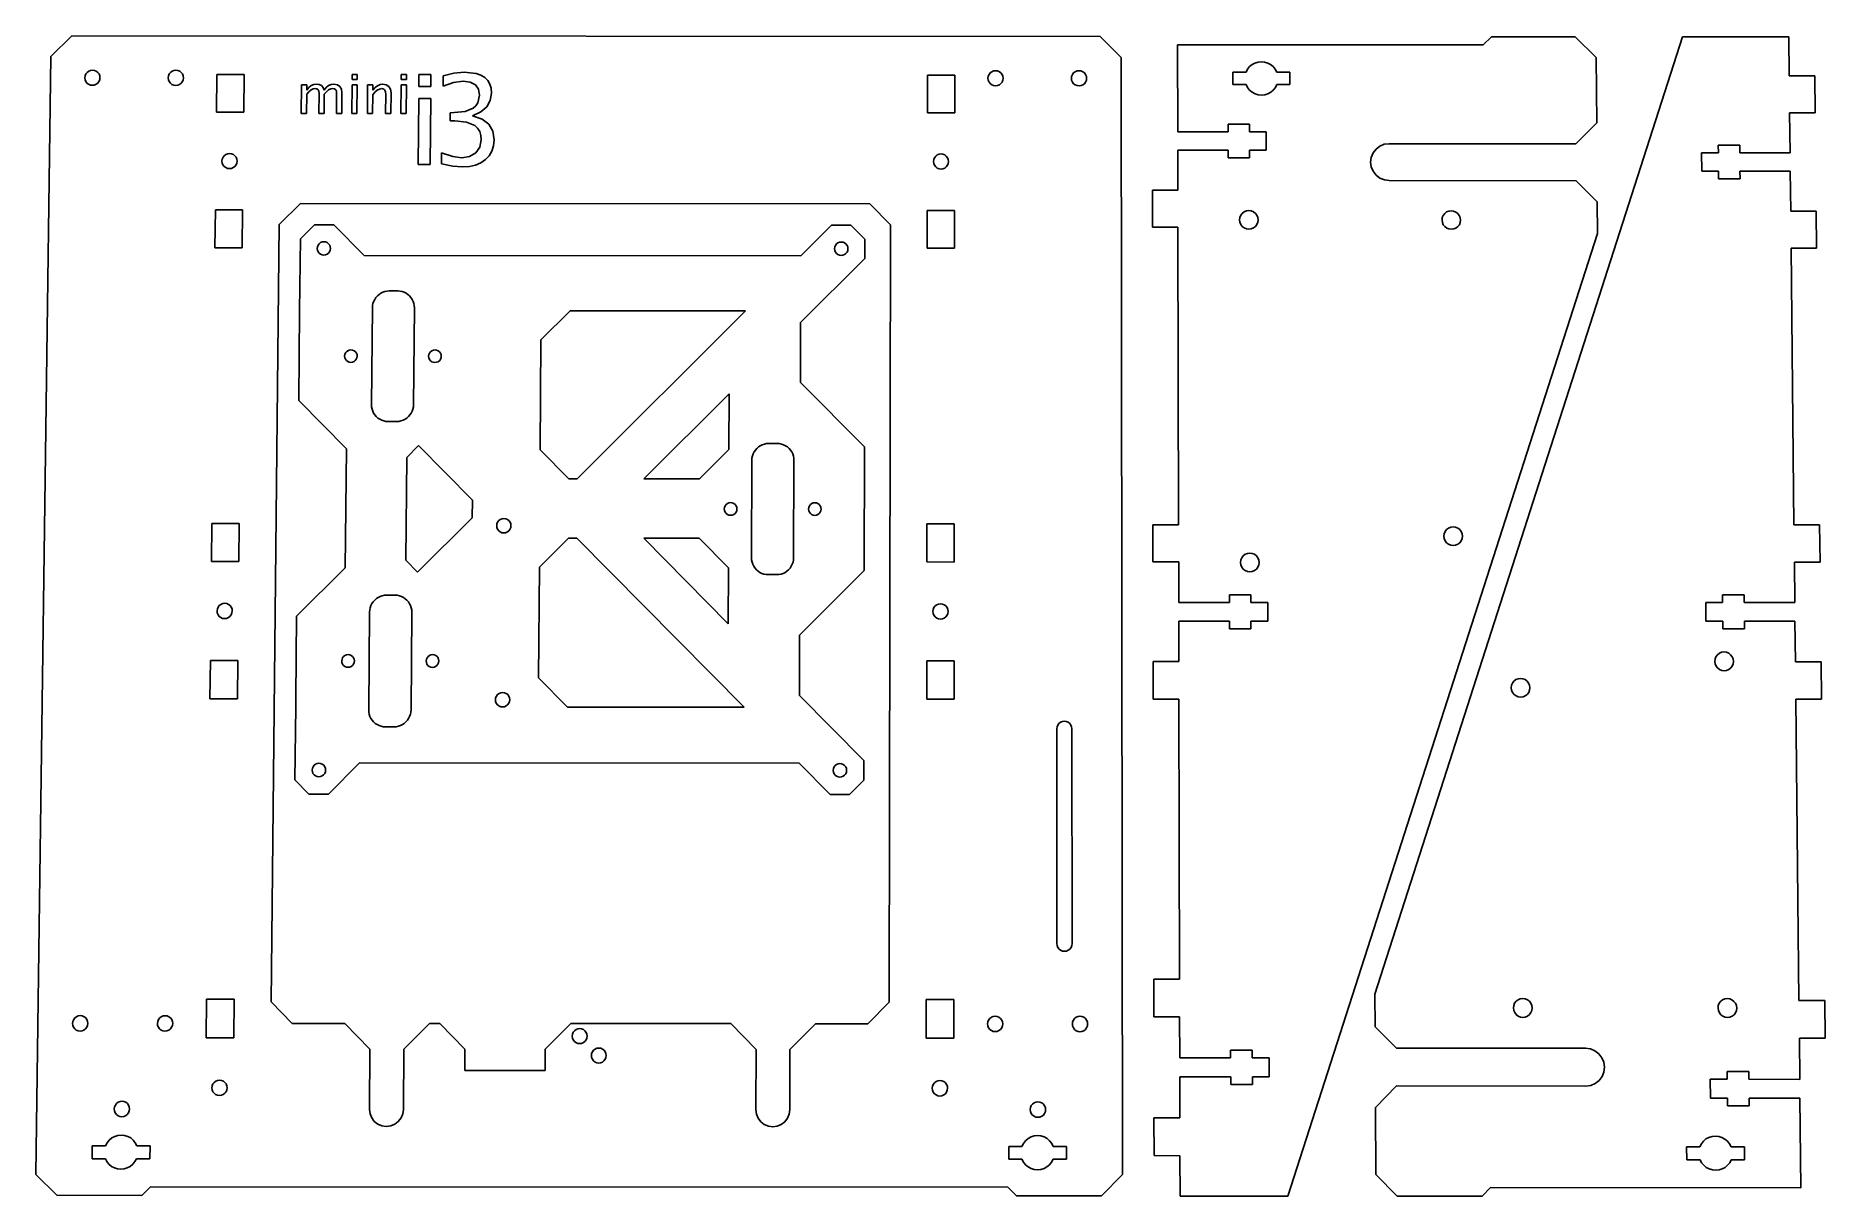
# Model space of a CAD drawing. Header units: inches. Extents: x -252 to 225, y -298 to 12.
import ezdxf

# ---------------------------------------------------------------- set-up
doc = ezdxf.new("R2010")
doc.units = ezdxf.units.IN
doc.header["$MEASUREMENT"] = 0

msp = doc.modelspace()

# ---------------------------------------------------------------- linework, layer by layer
for p, q in [((-242.08, 11.63), (-247.73, 6.07)), ((32.09, 11.47), (-242.08, 11.63)), ((37.68, 5.89), (32.09, 11.47)), ((105.37, -243.84), (187.39, 11.37)), ((134.2, 9.18), (136.42, 11.4)), ((136.42, 11.4), (158.73, 11.39)), ((158.73, 11.39), (164.36, 5.82)), ((215.73, 11.35), (187.39, 11.37)), ((215.84, 0.93), (215.73, 11.35)), ((-247.73, 6.07), (-251.71, -291.96)), ((38.07, -291.92), (37.68, 5.89)), ((52.75, 9.23), (134.2, 9.18)), ((52.75, 9.23), (52.8, -13.96)), ((164.36, 5.82), (164.49, -11.58)), ((-238.57, 0.98), (-238.64, 0.46)), ((-238.64, 0.46), (-238.58, -0.07)), ((-238.36, 1.47), (-238.57, 0.98)), ((-238.03, 1.89), (-238.36, 1.47)), ((-237.61, 2.21), (-238.03, 1.89)), ((-237.11, 2.41), (-237.61, 2.21)), ((-236.59, 2.48), (-237.11, 2.41)), ((-236.07, 2.41), (-236.59, 2.48)), ((-235.58, 2.21), (-236.07, 2.41)), ((-235.17, 1.89), (-235.58, 2.21)), ((-234.85, 1.47), (-235.17, 1.89)), ((-234.65, 0.98), (-234.85, 1.47)), ((-234.67, -0.07), (-234.59, 0.45)), ((-234.59, 0.45), (-234.65, 0.98)), ((-216.32, 0.97), (-216.39, 0.44)), ((-216.39, 0.44), (-216.33, -0.08)), ((-216.11, 1.45), (-216.32, 0.97)), ((-215.78, 1.87), (-216.11, 1.45)), ((-215.36, 2.19), (-215.78, 1.87)), ((-214.87, 2.4), (-215.36, 2.19)), ((-214.35, 2.46), (-214.87, 2.4)), ((-213.82, 2.4), (-214.35, 2.46)), ((-213.34, 2.19), (-213.82, 2.4)), ((-212.92, 1.87), (-213.34, 2.19)), ((-212.6, 1.45), (-212.92, 1.87)), ((-212.41, 0.96), (-212.6, 1.45)), ((-212.42, -0.08), (-212.34, 0.44)), ((-212.34, 0.44), (-212.41, 0.96)), ((-203.53, -8.75), (-203.42, 1.29)), ((-203.42, 1.29), (-196.16, 1.28)), ((-196.16, 1.28), (-196.27, -8.76)), ((-167.38, -0.05), (-167.36, 1.33)), ((-167.36, 1.33), (-165.98, 1.33)), ((-165.98, 1.33), (-165.99, -0.05)), ((-154.27, -0.06), (-154.25, 1.33)), ((-154.25, 1.33), (-152.87, 1.33)), ((-152.87, 1.33), (-152.88, -0.06)), ((-149.56, -1.87), (-149.53, 1.32)), ((-149.53, 1.32), (-146.34, 1.32)), ((-146.34, 1.32), (-146.36, -1.87)), ((-143.08, -1.83), (-143.05, 0.96)), ((-143.05, 0.96), (-140.25, 1.68)), ((-140.25, 1.68), (-137.53, 1.92)), ((-137.53, 1.92), (-134.3, 1.57)), ((-134.3, 1.57), (-133.04, 1.13)), ((-133.04, 1.13), (-132.01, 0.52)), ((-132.01, 0.52), (-131.21, -0.26)), ((-13.95, -8.87), (-13.94, 1.17)), ((-13.94, 1.17), (-6.69, 1.17)), ((-6.69, 1.17), (-6.69, -8.87)), ((2.26, 0.83), (2.19, 0.31)), ((2.19, 0.31), (2.26, -0.21)), ((2.46, 1.32), (2.26, 0.83)), ((2.78, 1.74), (2.46, 1.32)), ((3.2, 2.06), (2.78, 1.74)), ((3.69, 2.26), (3.2, 2.06)), ((4.21, 2.33), (3.69, 2.26)), ((4.74, 2.26), (4.21, 2.33)), ((5.23, 2.06), (4.74, 2.26)), ((5.65, 1.74), (5.23, 2.06)), ((5.97, 1.32), (5.65, 1.74)), ((6.17, 0.83), (5.97, 1.32)), ((6.24, 0.31), (6.17, 0.83)), ((6.17, -0.22), (6.24, 0.31)), ((24.5, 0.82), (24.44, 0.3)), ((24.44, 0.3), (24.5, -0.23)), ((24.71, 1.31), (24.5, 0.82)), ((25.03, 1.73), (24.71, 1.31)), ((25.45, 2.05), (25.03, 1.73)), ((25.94, 2.25), (25.45, 2.05)), ((26.46, 2.32), (25.94, 2.25)), ((26.98, 2.25), (26.46, 2.32)), ((27.47, 2.05), (26.98, 2.25)), ((27.89, 1.72), (27.47, 2.05)), ((28.21, 1.31), (27.89, 1.72)), ((28.42, 0.82), (28.21, 1.31)), ((28.49, 0.29), (28.42, 0.82)), ((28.42, -0.23), (28.49, 0.29)), ((67.5, 1.98), (70.99, 1.97)), ((67.51, -1.37), (67.5, 1.98)), ((71.4, 2.74), (70.99, 1.97)), ((71.95, 3.41), (71.4, 2.74)), ((72.62, 3.96), (71.95, 3.41)), ((73.38, 4.37), (72.62, 3.96)), ((74.21, 4.62), (73.38, 4.37)), ((75.08, 4.7), (74.21, 4.62)), ((75.94, 4.62), (75.08, 4.7)), ((76.78, 4.36), (75.94, 4.62)), ((77.55, 3.96), (76.78, 4.36)), ((78.22, 3.41), (77.55, 3.96)), ((78.77, 2.73), (78.22, 3.41)), ((79.19, 1.97), (78.77, 2.73)), ((79.19, 1.97), (82.68, 1.97)), ((82.68, 1.97), (82.69, -1.38)), ((222.65, 0.92), (215.84, 0.93)), ((222.75, -8.89), (222.65, 0.92)), ((-238.58, -0.07), (-238.38, -0.55)), ((-238.38, -0.55), (-238.07, -0.97)), ((-238.07, -0.97), (-237.65, -1.29)), ((-237.65, -1.29), (-237.16, -1.5)), ((-237.16, -1.5), (-236.64, -1.57)), ((-236.64, -1.57), (-236.12, -1.5)), ((-236.12, -1.5), (-235.63, -1.3)), ((-235.63, -1.3), (-235.2, -0.97)), ((-235.2, -0.97), (-234.87, -0.56)), ((-234.87, -0.56), (-234.67, -0.07)), ((-216.33, -0.08), (-216.14, -0.57)), ((-216.14, -0.57), (-215.82, -0.99)), ((-215.82, -0.99), (-215.4, -1.31)), ((-215.4, -1.31), (-214.92, -1.51)), ((-214.92, -1.51), (-214.39, -1.58)), ((-214.39, -1.58), (-213.87, -1.51)), ((-213.87, -1.51), (-213.38, -1.31)), ((-213.38, -1.31), (-212.95, -0.99)), ((-212.95, -0.99), (-212.63, -0.57)), ((-212.63, -0.57), (-212.42, -0.08)), ((-180.92, -9.06), (-180.84, -1.43)), ((-180.84, -1.43), (-179.46, -1.43)), ((-179.48, -3.94), (-179.53, -9.06)), ((-178.89, -3.27), (-179.48, -3.94)), ((-179.46, -1.43), (-179.47, -2.86)), ((-179.47, -2.86), (-178.92, -2.16)), ((-178.92, -2.16), (-178.3, -1.66)), ((-178.31, -2.79), (-178.89, -3.27)), ((-177.76, -2.51), (-178.31, -2.79)), ((-178.3, -1.66), (-177.61, -1.36)), ((-177.22, -2.41), (-177.76, -2.51)), ((-177.61, -1.36), (-176.85, -1.26)), ((-176.76, -2.49), (-177.22, -2.41)), ((-176.85, -1.26), (-176.15, -1.36)), ((-176.43, -2.74), (-176.76, -2.49)), ((-176.24, -3.15), (-176.43, -2.74)), ((-176.18, -3.73), (-176.24, -3.15)), ((-176.23, -9.06), (-176.18, -3.73)), ((-176.15, -1.36), (-175.57, -1.66)), ((-175.57, -1.66), (-175.11, -2.16)), ((-175.11, -2.16), (-174.78, -2.86)), ((-174.79, -3.95), (-174.84, -9.07)), ((-174.2, -3.28), (-174.79, -3.95)), ((-174.78, -2.86), (-174.24, -2.16)), ((-174.24, -2.16), (-173.63, -1.66)), ((-173.62, -2.8), (-174.2, -3.28)), ((-173.63, -1.66), (-172.95, -1.36)), ((-173.06, -2.52), (-173.62, -2.8)), ((-172.51, -2.42), (-173.06, -2.52)), ((-172.95, -1.36), (-172.2, -1.26)), ((-172.06, -2.5), (-172.51, -2.42)), ((-172.2, -1.26), (-171.3, -1.4)), ((-171.74, -2.75), (-172.06, -2.5)), ((-171.55, -3.16), (-171.74, -2.75)), ((-171.49, -3.73), (-171.55, -3.16)), ((-171.54, -9.07), (-171.49, -3.73)), ((-171.3, -1.4), (-170.64, -1.85)), ((-170.64, -1.85), (-170.23, -2.56)), ((-170.23, -2.56), (-170.1, -3.51)), ((-170.1, -3.51), (-170.15, -9.07)), ((-167.46, -9.07), (-167.39, -1.43)), ((-167.39, -1.43), (-166, -1.43)), ((-165.99, -0.05), (-167.38, -0.05)), ((-166, -1.43), (-166.07, -9.07)), ((-163.29, -9.07), (-163.22, -1.44)), ((-163.22, -1.44), (-161.84, -1.44)), ((-161.86, -4.13), (-161.9, -9.07)), ((-161.28, -3.4), (-161.86, -4.13)), ((-161.84, -1.44), (-161.85, -2.87)), ((-161.85, -2.87), (-161.26, -2.17)), ((-160.69, -2.88), (-161.28, -3.4)), ((-161.26, -2.17), (-160.62, -1.67)), ((-160.07, -2.57), (-160.69, -2.88)), ((-160.62, -1.67), (-159.91, -1.37)), ((-159.45, -2.46), (-160.07, -2.57)), ((-159.91, -1.37), (-159.15, -1.27)), ((-158.95, -2.56), (-159.45, -2.46)), ((-159.15, -1.27), (-158.26, -1.43)), ((-158.62, -2.83), (-158.95, -2.56)), ((-158.44, -3.31), (-158.62, -2.83)), ((-158.38, -4.04), (-158.44, -3.31)), ((-158.43, -9.08), (-158.38, -4.04)), ((-158.26, -1.43), (-157.57, -1.9)), ((-157.57, -1.9), (-157.13, -2.64)), ((-157.13, -2.64), (-156.99, -3.59)), ((-156.99, -3.59), (-157.04, -9.08)), ((-154.34, -9.08), (-154.28, -1.44)), ((-154.28, -1.44), (-152.89, -1.44)), ((-152.88, -0.06), (-154.27, -0.06)), ((-152.89, -1.44), (-152.96, -9.08)), ((-146.36, -1.87), (-149.56, -1.87)), ((-140.3, -0.82), (-143.08, -1.83)), ((-137.77, -0.48), (-140.3, -0.82)), ((-135.85, -0.72), (-137.77, -0.48)), ((-134.49, -1.41), (-135.85, -0.72)), ((-133.68, -2.56), (-134.49, -1.41)), ((-133.85, -6.22), (-133.41, -4.17)), ((-133.41, -4.17), (-133.68, -2.56)), ((-131.21, -0.26), (-130.64, -1.22)), ((-130.64, -1.22), (-130.3, -2.35)), ((-130.19, -3.65), (-130.52, -5.62)), ((-130.3, -2.35), (-130.19, -3.65)), ((2.26, -0.21), (2.46, -0.7)), ((2.46, -0.7), (2.78, -1.12)), ((2.78, -1.12), (3.2, -1.44)), ((3.2, -1.44), (3.69, -1.64)), ((3.69, -1.64), (4.21, -1.71)), ((4.21, -1.71), (4.74, -1.65)), ((4.74, -1.65), (5.23, -1.44)), ((5.23, -1.44), (5.65, -1.12)), ((5.65, -1.12), (5.97, -0.7)), ((5.97, -0.7), (6.17, -0.22)), ((24.5, -0.23), (24.71, -0.72)), ((24.71, -0.72), (25.03, -1.13)), ((25.03, -1.13), (25.45, -1.46)), ((25.45, -1.46), (25.94, -1.66)), ((25.94, -1.66), (26.46, -1.73)), ((26.46, -1.73), (26.99, -1.66)), ((26.99, -1.66), (27.47, -1.46)), ((27.47, -1.46), (27.89, -1.14)), ((27.89, -1.14), (28.22, -0.72)), ((28.22, -0.72), (28.42, -0.23)), ((71, -1.37), (67.51, -1.37)), ((71, -1.37), (71.39, -2.15)), ((71.39, -2.15), (71.94, -2.83)), ((71.94, -2.83), (72.62, -3.4)), ((72.62, -3.4), (73.39, -3.82)), ((73.39, -3.82), (74.23, -4.07)), ((74.23, -4.07), (75.11, -4.16)), ((75.11, -4.16), (75.98, -4.07)), ((75.98, -4.07), (76.82, -3.82)), ((76.82, -3.82), (77.59, -3.4)), ((77.59, -3.4), (78.27, -2.84)), ((78.27, -2.84), (78.82, -2.15)), ((78.82, -2.15), (79.2, -1.38)), ((82.69, -1.38), (79.2, -1.38)), ((-196.27, -8.76), (-203.53, -8.75)), ((-179.53, -9.06), (-180.92, -9.06)), ((-174.84, -9.07), (-176.23, -9.06)), ((-170.15, -9.07), (-171.54, -9.07)), ((-166.07, -9.07), (-167.46, -9.07)), ((-161.9, -9.07), (-163.29, -9.07)), ((-157.04, -9.08), (-158.43, -9.08)), ((-152.96, -9.08), (-154.34, -9.08)), ((-149.73, -22.71), (-149.59, -5.07)), ((-149.59, -5.07), (-146.39, -5.07)), ((-146.39, -5.07), (-146.53, -22.71)), ((-141.25, -11.03), (-141.23, -8.87)), ((-141.23, -8.87), (-140.11, -8.85)), ((-140.11, -8.85), (-137.19, -8.56)), ((-137.19, -8.56), (-135.11, -7.69)), ((-133.05, -8.63), (-135.26, -9.69)), ((-135.11, -7.69), (-134.37, -7.03)), ((-134.37, -7.03), (-133.85, -6.22)), ((-131.48, -7.28), (-133.05, -8.63)), ((-130.52, -5.62), (-131.48, -7.28)), ((-6.69, -8.87), (-13.95, -8.87)), ((215.94, -8.89), (222.75, -8.89)), ((216.05, -19.56), (215.94, -8.89)), ((-139.98, -11.03), (-141.25, -11.03)), ((-136.88, -11.35), (-139.98, -11.03)), ((-134.66, -12.3), (-136.88, -11.35)), ((-135.26, -9.69), (-132.72, -10.59)), ((-133.89, -13.01), (-134.66, -12.3)), ((-133.35, -13.89), (-133.89, -13.01)), ((-133.02, -14.91), (-133.35, -13.89)), ((-132.72, -10.59), (-130.91, -11.95)), ((-130.91, -11.95), (-129.83, -13.78)), ((-129.83, -13.78), (-129.49, -16.06)), ((66.2, -13.97), (52.8, -13.96)), ((66.2, -11.96), (66.2, -13.97)), ((71.89, -11.96), (66.2, -11.96)), ((71.9, -13.97), (71.89, -11.96)), ((76.37, -13.98), (71.9, -13.97)), ((76.39, -18.89), (76.37, -13.98)), ((158.95, -17.16), (164.49, -11.58)), ((-134.38, -19.57), (-133.29, -18.03)), ((-133.29, -18.03), (-132.92, -16.1)), ((-132.92, -16.1), (-133.02, -14.91)), ((-129.64, -17.66), (-130.07, -19.09)), ((-129.49, -16.06), (-129.64, -17.66)), ((52.81, -18.88), (66.22, -18.88)), ((52.81, -18.88), (52.83, -29.55)), ((66.22, -18.88), (66.22, -20.89)), ((71.92, -18.89), (71.92, -20.9)), ((71.92, -18.89), (76.39, -18.89)), ((104.87, -19.58), (105.65, -18.57)), ((105.65, -18.57), (106.66, -17.79)), ((106.66, -17.79), (107.85, -17.3)), ((107.85, -17.3), (109.12, -17.13)), ((158.95, -17.16), (109.12, -17.13)), ((202.62, -17.54), (196.92, -17.54)), ((196.94, -19.55), (196.92, -17.54)), ((202.64, -19.55), (202.62, -17.54)), ((-201.98, -21.24), (-202.06, -21.76)), ((-202.06, -21.76), (-201.99, -22.28)), ((-201.99, -22.28), (-201.8, -22.77)), ((-201.77, -20.76), (-201.98, -21.24)), ((-201.8, -22.77), (-201.48, -23.18)), ((-201.45, -20.34), (-201.77, -20.76)), ((-201.48, -23.18), (-201.07, -23.5)), ((-201.03, -20.02), (-201.45, -20.34)), ((-201.07, -23.5), (-200.59, -23.71)), ((-200.54, -19.82), (-201.03, -20.02)), ((-200.59, -23.71), (-200.07, -23.77)), ((-200.02, -19.75), (-200.54, -19.82)), ((-200.07, -23.77), (-199.54, -23.71)), ((-199.5, -19.82), (-200.02, -19.75)), ((-199.54, -23.71), (-199.06, -23.5)), ((-199.02, -20.02), (-199.5, -19.82)), ((-199.06, -23.5), (-198.64, -23.19)), ((-198.61, -20.34), (-199.02, -20.02)), ((-198.64, -23.19), (-198.31, -22.77)), ((-198.29, -20.76), (-198.61, -20.34)), ((-198.31, -22.77), (-198.11, -22.28)), ((-198.09, -21.24), (-198.29, -20.76)), ((-198.11, -22.28), (-198.03, -21.76)), ((-198.03, -21.76), (-198.09, -21.24)), ((-146.53, -22.71), (-149.73, -22.71)), ((-143.57, -22.53), (-143.54, -19.54)), ((-140.47, -23.12), (-143.57, -22.53)), ((-143.54, -19.54), (-140.47, -20.57)), ((-140.47, -20.57), (-138.12, -20.91)), ((-137.95, -23.32), (-140.47, -23.12)), ((-138.12, -20.91), (-136.04, -20.57)), ((-136.09, -23.2), (-137.95, -23.32)), ((-134.44, -22.83), (-136.09, -23.2)), ((-136.04, -20.57), (-134.38, -19.57)), ((-133, -22.23), (-134.44, -22.83)), ((-131.77, -21.38), (-133, -22.23)), ((-130.78, -20.33), (-131.77, -21.38)), ((-130.07, -19.09), (-130.78, -20.33)), ((-12.28, -21.36), (-12.35, -21.88)), ((-12.35, -21.88), (-12.28, -22.4)), ((-12.08, -20.87), (-12.28, -21.36)), ((-12.28, -22.4), (-12.08, -22.88)), ((-11.76, -20.46), (-12.08, -20.87)), ((-12.08, -22.88), (-11.76, -23.3)), ((-11.34, -20.14), (-11.76, -20.46)), ((-11.76, -23.3), (-11.35, -23.62)), ((-11.35, -23.62), (-10.86, -23.82)), ((-10.86, -19.94), (-11.34, -20.14)), ((-10.34, -19.87), (-10.86, -19.94)), ((-10.86, -23.82), (-10.34, -23.89)), ((-9.82, -19.94), (-10.34, -19.87)), ((-10.34, -23.89), (-9.82, -23.82)), ((-9.33, -20.14), (-9.82, -19.94)), ((-9.82, -23.82), (-9.34, -23.62)), ((-9.34, -23.62), (-8.92, -23.3)), ((-8.92, -20.46), (-9.33, -20.14)), ((-8.6, -20.87), (-8.92, -20.46)), ((-8.92, -23.3), (-8.6, -22.89)), ((-8.4, -21.36), (-8.6, -20.87)), ((-8.6, -22.89), (-8.4, -22.4)), ((-8.33, -21.88), (-8.4, -21.36)), ((-8.4, -22.4), (-8.33, -21.88)), ((66.22, -20.89), (71.92, -20.9)), ((104.22, -22.04), (104.39, -20.77)), ((104.4, -23.31), (104.22, -22.04)), ((104.39, -20.77), (104.87, -19.58)), ((104.89, -24.5), (104.4, -23.31)), ((192.47, -19.54), (192.52, -24.46)), ((196.94, -19.55), (192.47, -19.54)), ((216.05, -19.56), (202.64, -19.55)), ((105.68, -25.52), (104.89, -24.5)), ((106.7, -26.3), (105.68, -25.52)), ((107.89, -26.79), (106.7, -26.3)), ((109.17, -26.96), (107.89, -26.79)), ((159.02, -26.99), (109.17, -26.96)), ((159.02, -26.99), (164.66, -32.59)), ((192.52, -24.46), (196.99, -24.46)), ((196.99, -24.46), (197.01, -26.48)), ((197.01, -26.48), (202.71, -26.48)), ((202.71, -26.48), (202.69, -24.47)), ((202.69, -24.47), (216.1, -24.48)), ((216.1, -24.48), (216.22, -35.15)), ((-186.8, -38.64), (-181.16, -33.05)), ((-181.16, -33.05), (-29.36, -33.14)), ((-29.36, -33.14), (-23.78, -38.74)), ((52.83, -29.55), (46.01, -29.55)), ((46.01, -29.55), (46.03, -39.4)), ((164.66, -32.59), (164.73, -41.09)), ((-203.93, -44.86), (-203.82, -34.79)), ((-203.82, -34.79), (-196.55, -34.79)), ((-196.55, -34.79), (-196.66, -44.87)), ((-14, -44.98), (-13.99, -34.9)), ((-13.99, -34.9), (-6.72, -34.91)), ((-6.72, -34.91), (-6.73, -44.98)), ((69.27, -37.45), (69.35, -36.81)), ((69.36, -38.09), (69.27, -37.45)), ((69.35, -36.81), (69.6, -36.21)), ((69.61, -38.69), (69.36, -38.09)), ((69.6, -36.21), (69.99, -35.7)), ((69.99, -35.7), (70.5, -35.31)), ((70.5, -35.31), (71.1, -35.06)), ((71.1, -35.06), (71.73, -34.98)), ((71.73, -34.98), (72.37, -35.07)), ((72.37, -35.07), (72.97, -35.31)), ((72.97, -35.31), (73.48, -35.71)), ((73.48, -35.71), (73.88, -36.22)), ((73.88, -36.22), (74.12, -36.81)), ((74.13, -38.09), (73.88, -38.69)), ((74.12, -36.81), (74.21, -37.45)), ((74.21, -37.45), (74.13, -38.09)), ((123.25, -37.48), (123.33, -36.84)), ((123.34, -38.12), (123.25, -37.48)), ((123.33, -36.84), (123.57, -36.25)), ((123.59, -38.72), (123.34, -38.12)), ((123.57, -36.25), (123.96, -35.74)), ((123.96, -35.74), (124.47, -35.34)), ((124.47, -35.34), (125.07, -35.1)), ((125.07, -35.1), (125.71, -35.01)), ((125.71, -35.01), (126.35, -35.1)), ((126.35, -35.1), (126.94, -35.35)), ((126.94, -35.35), (127.46, -35.74)), ((127.46, -35.74), (127.85, -36.25)), ((127.85, -36.25), (128.1, -36.85)), ((128.11, -38.13), (127.87, -38.72)), ((128.1, -36.85), (128.19, -37.49)), ((128.19, -37.49), (128.11, -38.13)), ((223.04, -35.15), (216.22, -35.15)), ((223.15, -45), (223.04, -35.15)), ((-188.92, -245.94), (-186.8, -38.64)), ((-181.17, -42.48), (-181.36, -61.66)), ((-177.4, -38.74), (-181.17, -42.48)), ((-172.27, -38.74), (-177.4, -38.74)), ((-164.13, -46.97), (-172.27, -38.74)), ((-39.5, -38.83), (-47.73, -47.04)), ((-34.37, -38.83), (-39.5, -38.83)), ((-30.64, -42.57), (-34.37, -38.83)), ((-30.65, -47.71), (-30.64, -42.57)), ((-23.78, -38.74), (-24.16, -246.04)), ((46.03, -39.4), (52.85, -39.4)), ((52.85, -39.4), (53.02, -118.7)), ((70, -39.2), (69.61, -38.69)), ((70.51, -39.59), (70, -39.2)), ((71.11, -39.84), (70.51, -39.59)), ((71.75, -39.92), (71.11, -39.84)), ((72.39, -39.84), (71.75, -39.92)), ((72.98, -39.59), (72.39, -39.84)), ((73.49, -39.2), (72.98, -39.59)), ((73.88, -38.69), (73.49, -39.2)), ((164.73, -41.09), (82.18, -297.69)), ((123.98, -39.23), (123.59, -38.72)), ((124.5, -39.62), (123.98, -39.23)), ((125.1, -39.87), (124.5, -39.62)), ((125.73, -39.96), (125.1, -39.87)), ((126.37, -39.87), (125.73, -39.96)), ((126.97, -39.63), (126.37, -39.87)), ((127.48, -39.23), (126.97, -39.63)), ((127.87, -38.72), (127.48, -39.23)), ((-196.66, -44.87), (-203.93, -44.86)), ((-176.62, -44.6), (-176.68, -45.06)), ((-176.68, -45.06), (-176.63, -45.52)), ((-176.63, -45.52), (-176.45, -45.95)), ((-176.44, -44.17), (-176.62, -44.6)), ((-176.45, -45.95), (-176.17, -46.32)), ((-176.15, -43.8), (-176.44, -44.17)), ((-176.17, -46.32), (-175.81, -46.6)), ((-175.78, -43.51), (-176.15, -43.8)), ((-175.81, -46.6), (-175.38, -46.78)), ((-175.35, -43.34), (-175.78, -43.51)), ((-175.38, -46.78), (-174.92, -46.84)), ((-174.89, -43.28), (-175.35, -43.34)), ((-174.92, -46.84), (-174.46, -46.78)), ((-174.42, -43.34), (-174.89, -43.28)), ((-174.46, -46.78), (-174.03, -46.6)), ((-174, -43.51), (-174.42, -43.34)), ((-174.03, -46.6), (-173.66, -46.32)), ((-173.63, -43.8), (-174, -43.51)), ((-173.66, -46.32), (-173.37, -45.95)), ((-173.35, -44.17), (-173.63, -43.8)), ((-173.37, -45.95), (-173.19, -45.52)), ((-173.18, -44.6), (-173.35, -44.17)), ((-173.19, -45.52), (-173.12, -45.06)), ((-173.12, -45.06), (-173.18, -44.6)), ((-47.73, -47.04), (-164.13, -46.97)), ((-47.79, -64.82), (-30.65, -47.71)), ((-38.66, -44.67), (-38.72, -45.13)), ((-38.72, -45.13), (-38.66, -45.59)), ((-38.48, -44.24), (-38.66, -44.67)), ((-38.66, -45.59), (-38.49, -46.02)), ((-38.49, -46.02), (-38.2, -46.39)), ((-38.2, -43.87), (-38.48, -44.24)), ((-37.83, -43.58), (-38.2, -43.87)), ((-38.2, -46.39), (-37.83, -46.67)), ((-37.4, -43.41), (-37.83, -43.58)), ((-37.83, -46.67), (-37.4, -46.85)), ((-36.93, -43.35), (-37.4, -43.41)), ((-37.4, -46.85), (-36.94, -46.91)), ((-36.94, -46.91), (-36.48, -46.85)), ((-36.47, -43.41), (-36.93, -43.35)), ((-36.48, -46.85), (-36.05, -46.68)), ((-36.04, -43.59), (-36.47, -43.41)), ((-36.05, -46.68), (-35.68, -46.39)), ((-35.68, -43.87), (-36.04, -43.59)), ((-35.39, -44.24), (-35.68, -43.87)), ((-35.68, -46.39), (-35.4, -46.02)), ((-35.4, -46.02), (-35.22, -45.59)), ((-35.22, -44.67), (-35.39, -44.24)), ((-35.16, -45.13), (-35.22, -44.67)), ((-35.22, -45.59), (-35.16, -45.13)), ((-6.73, -44.98), (-14, -44.98)), ((216.32, -45), (223.15, -45)), ((217.09, -118.74), (216.32, -45)), ((-159.69, -56.99), (-160.18, -57.31)), ((-159.17, -56.73), (-159.69, -56.99)), ((-158.61, -56.54), (-159.17, -56.73)), ((-158.04, -56.42), (-158.61, -56.54)), ((-157.45, -56.39), (-158.04, -56.42)), ((-157.45, -56.39), (-155.21, -56.39)), ((-154.63, -56.43), (-155.21, -56.39)), ((-154.05, -56.54), (-154.63, -56.43)), ((-153.5, -56.73), (-154.05, -56.54)), ((-152.98, -56.99), (-153.5, -56.73)), ((-152.49, -57.32), (-152.98, -56.99)), ((-181.36, -61.66), (-181.6, -85.62)), ((-162.2, -86.71), (-161.97, -60.87)), ((-161.93, -60.28), (-161.97, -60.87)), ((-161.81, -59.71), (-161.93, -60.28)), ((-161.61, -59.15), (-161.81, -59.71)), ((-161.35, -58.63), (-161.61, -59.15)), ((-161.02, -58.14), (-161.35, -58.63)), ((-160.63, -57.7), (-161.02, -58.14)), ((-160.18, -57.31), (-160.63, -57.7)), ((-152.06, -57.7), (-152.49, -57.32)), ((-151.67, -58.14), (-152.06, -57.7)), ((-151.35, -58.63), (-151.67, -58.14)), ((-151.1, -59.16), (-151.35, -58.63)), ((-150.91, -59.72), (-151.1, -59.16)), ((-150.77, -60.88), (-150.99, -86.71)), ((-150.8, -60.29), (-150.91, -59.72)), ((-150.77, -60.88), (-150.8, -60.29)), ((-117.04, -69.44), (-109.26, -61.7)), ((-109.26, -61.7), (-62.46, -61.73)), ((-62.46, -61.73), (-107.33, -106.49)), ((-47.84, -80.76), (-47.79, -64.82)), ((-117.23, -98.71), (-117.04, -69.44)), ((-169.31, -73.34), (-169.37, -73.78)), ((-169.37, -73.78), (-169.31, -74.21)), ((-169.13, -72.93), (-169.31, -73.34)), ((-169.31, -74.21), (-169.15, -74.62)), ((-169.15, -74.62), (-168.89, -74.97)), ((-168.86, -72.58), (-169.13, -72.93)), ((-168.89, -74.97), (-168.54, -75.24)), ((-168.51, -72.32), (-168.86, -72.58)), ((-168.54, -75.24), (-168.14, -75.4)), ((-168.11, -72.15), (-168.51, -72.32)), ((-168.14, -75.4), (-167.7, -75.46)), ((-167.67, -72.09), (-168.11, -72.15)), ((-167.7, -75.46), (-167.27, -75.4)), ((-167.24, -72.15), (-167.67, -72.09)), ((-167.27, -75.4), (-166.86, -75.24)), ((-166.83, -72.32), (-167.24, -72.15)), ((-166.86, -75.24), (-166.51, -74.97)), ((-166.49, -72.59), (-166.83, -72.32)), ((-166.51, -74.97), (-166.24, -74.62)), ((-166.22, -72.94), (-166.49, -72.59)), ((-166.24, -74.62), (-166.07, -74.21)), ((-166.06, -73.34), (-166.22, -72.94)), ((-166.07, -74.21), (-166.01, -73.78)), ((-166.01, -73.78), (-166.06, -73.34)), ((-146.9, -73.35), (-146.96, -73.79)), ((-146.96, -73.79), (-146.9, -74.23)), ((-146.72, -72.95), (-146.9, -73.35)), ((-146.9, -74.23), (-146.74, -74.63)), ((-146.74, -74.63), (-146.47, -74.98)), ((-146.45, -72.6), (-146.72, -72.95)), ((-146.47, -74.98), (-146.13, -75.25)), ((-146.1, -72.33), (-146.45, -72.6)), ((-146.13, -75.25), (-145.72, -75.42)), ((-145.7, -72.16), (-146.1, -72.33)), ((-145.72, -75.42), (-145.29, -75.48)), ((-145.26, -72.11), (-145.7, -72.16)), ((-145.29, -75.48), (-144.85, -75.42)), ((-144.83, -72.16), (-145.26, -72.11)), ((-144.85, -75.42), (-144.45, -75.25)), ((-144.42, -72.33), (-144.83, -72.16)), ((-144.45, -75.25), (-144.1, -74.98)), ((-144.08, -72.6), (-144.42, -72.33)), ((-144.1, -74.98), (-143.83, -74.63)), ((-143.81, -72.95), (-144.08, -72.6)), ((-143.83, -74.63), (-143.77, -74.49)), ((-143.74, -73.13), (-143.81, -72.95)), ((-143.77, -74.49), (-143.66, -74.23)), ((-143.65, -73.36), (-143.74, -73.13)), ((-143.66, -74.23), (-143.59, -73.79)), ((-143.59, -73.79), (-143.65, -73.36)), ((-30.76, -97.95), (-47.84, -80.76)), ((-181.6, -85.62), (-168.88, -98.51)), ((-89.54, -106.5), (-66.81, -83.81)), ((-66.81, -83.81), (-66.87, -98.64)), ((-162.2, -86.71), (-162.17, -87.3)), ((-162.17, -87.3), (-162.06, -87.87)), ((-162.06, -87.87), (-161.87, -88.43)), ((-161.87, -88.43), (-161.62, -88.96)), ((-161.62, -88.96), (-161.3, -89.45)), ((-161.3, -89.45), (-160.91, -89.89)), ((-160.91, -89.89), (-160.48, -90.28)), ((-160.48, -90.28), (-159.99, -90.61)), ((-159.99, -90.61), (-159.47, -90.87)), ((-153.79, -90.87), (-153.26, -90.61)), ((-153.26, -90.61), (-152.77, -90.28)), ((-152.77, -90.28), (-152.33, -89.9)), ((-152.33, -89.9), (-151.94, -89.45)), ((-151.94, -89.45), (-151.61, -88.96)), ((-151.61, -88.96), (-151.34, -88.44)), ((-151.34, -88.44), (-151.15, -87.88)), ((-151.15, -87.88), (-151.03, -87.3)), ((-151.03, -87.3), (-150.99, -86.71)), ((-159.47, -90.87), (-158.91, -91.06)), ((-158.91, -91.06), (-158.34, -91.17)), ((-158.34, -91.17), (-157.75, -91.21)), ((-155.51, -91.21), (-157.75, -91.21)), ((-155.51, -91.21), (-154.92, -91.17)), ((-154.92, -91.17), (-154.35, -91.06)), ((-154.35, -91.06), (-153.79, -90.87)), ((-168.88, -98.51), (-169.18, -130.2)), ((-152.81, -100.78), (-149.62, -97.61)), ((-149.62, -97.61), (-135.28, -112.13)), ((-109.54, -106.49), (-117.23, -98.71)), ((-66.87, -98.64), (-74.75, -106.51)), ((-60.43, -99.83), (-60.62, -100.39)), ((-60.17, -99.3), (-60.43, -99.83)), ((-59.84, -98.81), (-60.17, -99.3)), ((-59.45, -98.37), (-59.84, -98.81)), ((-59.01, -97.98), (-59.45, -98.37)), ((-58.52, -97.65), (-59.01, -97.98)), ((-57.99, -97.39), (-58.52, -97.65)), ((-57.44, -97.21), (-57.99, -97.39)), ((-56.86, -97.09), (-57.44, -97.21)), ((-56.27, -97.05), (-56.86, -97.09)), ((-56.27, -97.05), (-54.03, -97.05)), ((-53.45, -97.09), (-54.03, -97.05)), ((-52.87, -97.21), (-53.45, -97.09)), ((-52.31, -97.4), (-52.87, -97.21)), ((-51.79, -97.66), (-52.31, -97.4)), ((-51.3, -97.99), (-51.79, -97.66)), ((-50.86, -98.38), (-51.3, -97.99)), ((-50.48, -98.82), (-50.86, -98.38)), ((-50.15, -99.31), (-50.48, -98.82)), ((-49.89, -99.84), (-50.15, -99.31)), ((-49.71, -100.4), (-49.89, -99.84)), ((-30.83, -130.94), (-30.76, -97.95)), ((-153.04, -128.2), (-152.81, -100.78)), ((-60.88, -127.5), (-60.78, -101.55)), ((-60.74, -100.97), (-60.78, -101.55)), ((-60.62, -100.39), (-60.74, -100.97)), ((-49.59, -100.97), (-49.71, -100.4)), ((-49.56, -101.56), (-49.64, -127.51)), ((-49.56, -101.56), (-49.59, -100.97)), ((-107.33, -106.49), (-109.54, -106.49)), ((-74.75, -106.51), (-89.54, -106.5)), ((-135.28, -112.13), (-135.32, -116.86)), ((-68.07, -114.08), (-68.13, -114.51)), ((-67.9, -113.67), (-68.07, -114.08)), ((-67.63, -113.32), (-67.9, -113.67)), ((-67.28, -113.05), (-67.63, -113.32)), ((-66.87, -112.88), (-67.28, -113.05)), ((-66.44, -112.82), (-66.87, -112.88)), ((-66, -112.88), (-66.44, -112.82)), ((-65.59, -113.05), (-66, -112.88)), ((-65.25, -113.32), (-65.59, -113.05)), ((-64.98, -113.67), (-65.25, -113.32)), ((-64.81, -114.08), (-64.98, -113.67)), ((-64.76, -114.52), (-64.81, -114.08)), ((-45.61, -114.09), (-45.67, -114.53)), ((-45.44, -113.68), (-45.61, -114.09)), ((-45.17, -113.33), (-45.44, -113.68)), ((-44.82, -113.06), (-45.17, -113.33)), ((-44.42, -112.89), (-44.82, -113.06)), ((-43.98, -112.84), (-44.42, -112.89)), ((-43.54, -112.9), (-43.98, -112.84)), ((-43.14, -113.06), (-43.54, -112.9)), ((-42.79, -113.33), (-43.14, -113.06)), ((-42.52, -113.68), (-42.79, -113.33)), ((-42.45, -113.86), (-42.52, -113.68)), ((-42.36, -114.09), (-42.45, -113.86)), ((-42.3, -114.53), (-42.36, -114.09)), ((-204.86, -128.53), (-204.75, -118.37)), ((-204.75, -118.37), (-197.45, -118.38)), ((-197.45, -118.38), (-197.55, -128.54)), ((-135.32, -116.86), (-149.9, -131.39)), ((-128.75, -118.49), (-128.82, -118.99)), ((-128.82, -118.99), (-128.76, -119.48)), ((-128.56, -118.03), (-128.75, -118.49)), ((-128.25, -117.63), (-128.56, -118.03)), ((-127.86, -117.32), (-128.25, -117.63)), ((-127.39, -117.13), (-127.86, -117.32)), ((-126.9, -117.07), (-127.39, -117.13)), ((-126.41, -117.13), (-126.9, -117.07)), ((-125.95, -117.33), (-126.41, -117.13)), ((-125.55, -117.63), (-125.95, -117.33)), ((-125.25, -118.03), (-125.55, -117.63)), ((-125.07, -118.49), (-125.25, -118.03)), ((-125, -118.99), (-125.07, -118.49)), ((-125.07, -119.48), (-125, -118.99)), ((-68.13, -114.51), (-68.07, -114.95)), ((-68.07, -114.95), (-67.9, -115.36)), ((-67.9, -115.36), (-67.64, -115.71)), ((-67.64, -115.71), (-67.29, -115.98)), ((-67.29, -115.98), (-66.88, -116.15)), ((-66.88, -116.15), (-66.45, -116.21)), ((-66.45, -116.21), (-66.01, -116.15)), ((-66.01, -116.15), (-65.61, -115.98)), ((-65.61, -115.98), (-65.26, -115.71)), ((-65.26, -115.71), (-64.99, -115.36)), ((-64.99, -115.36), (-64.82, -114.95)), ((-64.82, -114.95), (-64.76, -114.52)), ((-45.67, -114.53), (-45.61, -114.97)), ((-45.61, -114.97), (-45.44, -115.37)), ((-45.44, -115.37), (-45.18, -115.73)), ((-45.18, -115.73), (-44.83, -115.99)), ((-44.83, -115.99), (-44.42, -116.16)), ((-44.42, -116.16), (-43.99, -116.22)), ((-43.99, -116.22), (-43.55, -116.16)), ((-43.55, -116.16), (-43.15, -116)), ((-43.15, -116), (-42.8, -115.73)), ((-42.8, -115.73), (-42.53, -115.38)), ((-42.53, -115.38), (-42.47, -115.23)), ((-42.47, -115.23), (-42.36, -114.97)), ((-42.36, -114.97), (-42.3, -114.53)), ((-14.11, -128.65), (-14.1, -118.49)), ((-14.1, -118.49), (-6.8, -118.49)), ((-6.8, -118.49), (-6.81, -128.66)), ((46.17, -118.7), (46.18, -128.63)), ((53.02, -118.7), (46.17, -118.7)), ((125.56, -119.34), (126.2, -119.26)), ((126.2, -119.26), (126.84, -119.34)), ((223.94, -118.75), (217.09, -118.74)), ((224.05, -128.69), (223.94, -118.75)), ((-128.76, -119.48), (-128.57, -119.94)), ((-128.57, -119.94), (-128.27, -120.34)), ((-128.27, -120.34), (-127.88, -120.65)), ((-127.88, -120.65), (-127.42, -120.84)), ((-127.42, -120.84), (-126.93, -120.91)), ((-126.93, -120.91), (-126.43, -120.84)), ((-126.43, -120.84), (-125.97, -120.65)), ((-125.97, -120.65), (-125.57, -120.34)), ((-125.57, -120.34), (-125.27, -119.95)), ((-125.27, -119.95), (-125.07, -119.48)), ((-117.44, -130.07), (-109.64, -122.28)), ((-109.64, -122.28), (-107.43, -122.28)), ((-107.43, -122.28), (-62.86, -167.37)), ((-67.06, -145.1), (-89.62, -122.29)), ((-89.62, -122.29), (-74.82, -122.3)), ((-74.82, -122.3), (-67, -130.2)), ((123.74, -121.75), (123.82, -121.1)), ((123.82, -122.39), (123.74, -121.75)), ((123.82, -121.1), (124.06, -120.5)), ((124.08, -122.99), (123.82, -122.39)), ((124.06, -120.5), (124.45, -119.99)), ((124.47, -123.51), (124.08, -122.99)), ((124.45, -119.99), (124.96, -119.59)), ((124.99, -123.91), (124.47, -123.51)), ((124.96, -119.59), (125.56, -119.34)), ((125.59, -124.16), (124.99, -123.91)), ((126.84, -119.34), (127.44, -119.59)), ((127.47, -123.91), (126.87, -124.16)), ((127.44, -119.59), (127.96, -119.99)), ((127.98, -123.51), (127.47, -123.91)), ((127.96, -119.99), (128.36, -120.5)), ((128.37, -123), (127.98, -123.51)), ((128.36, -120.5), (128.61, -121.11)), ((128.62, -122.4), (128.37, -123)), ((128.61, -121.11), (128.7, -121.75)), ((128.7, -121.75), (128.62, -122.4)), ((-197.55, -128.54), (-204.86, -128.53)), ((-149.9, -131.39), (-153.04, -128.2)), ((-60.88, -127.5), (-60.84, -128.09)), ((-60.84, -128.09), (-60.73, -128.67)), ((-60.73, -128.67), (-60.54, -129.23)), ((-49.99, -129.24), (-49.8, -128.68)), ((-49.8, -128.68), (-49.68, -128.1)), ((-49.68, -128.1), (-49.64, -127.51)), ((-6.81, -128.66), (-14.11, -128.65)), ((46.18, -128.63), (53.04, -128.64)), ((53.06, -139.43), (53.04, -128.64)), ((69.54, -128.76), (69.62, -128.11)), ((69.63, -129.41), (69.54, -128.76)), ((69.62, -128.11), (69.87, -127.51)), ((69.87, -127.51), (70.26, -127)), ((70.26, -127), (70.78, -126.6)), ((70.78, -126.6), (71.37, -126.35)), ((71.37, -126.35), (72.01, -126.27)), ((72.01, -126.27), (72.66, -126.35)), ((72.66, -126.35), (73.26, -126.6)), ((73.26, -126.6), (73.77, -127)), ((73.77, -127), (74.17, -127.52)), ((74.17, -127.52), (74.42, -128.12)), ((74.42, -128.12), (74.5, -128.76)), ((74.5, -128.76), (74.42, -129.41)), ((126.23, -124.24), (125.59, -124.16)), ((126.87, -124.16), (126.23, -124.24)), ((217.2, -128.68), (224.05, -128.69)), ((217.2, -128.68), (217.31, -139.48)), ((-169.18, -130.2), (-182.17, -143.13)), ((-117.63, -159.52), (-117.44, -130.07)), ((-67, -130.2), (-67.06, -145.1)), ((-60.54, -129.23), (-60.28, -129.76)), ((-60.28, -129.76), (-59.96, -130.25)), ((-59.96, -130.25), (-59.57, -130.7)), ((-59.57, -130.7), (-59.13, -131.09)), ((-59.13, -131.09), (-58.64, -131.42)), ((-58.64, -131.42), (-58.12, -131.68)), ((-58.12, -131.68), (-57.56, -131.87)), ((-57.56, -131.87), (-56.98, -131.98)), ((-56.98, -131.98), (-56.4, -132.02)), ((-54.15, -132.02), (-56.4, -132.02)), ((-54.15, -132.02), (-53.56, -131.99)), ((-53.56, -131.99), (-52.99, -131.87)), ((-52.99, -131.87), (-52.43, -131.68)), ((-52.43, -131.68), (-51.9, -131.42)), ((-51.9, -131.42), (-51.41, -131.09)), ((-51.41, -131.09), (-50.97, -130.7)), ((-50.97, -130.7), (-50.58, -130.26)), ((-50.58, -130.26), (-50.25, -129.77)), ((-50.25, -129.77), (-49.99, -129.24)), ((-48.04, -148.19), (-30.83, -130.94)), ((69.88, -130.01), (69.63, -129.41)), ((70.27, -130.52), (69.88, -130.01)), ((70.79, -130.92), (70.27, -130.52)), ((71.39, -131.17), (70.79, -130.92)), ((72.03, -131.26), (71.39, -131.17)), ((72.67, -131.17), (72.03, -131.26)), ((73.27, -130.92), (72.67, -131.17)), ((73.78, -130.53), (73.27, -130.92)), ((74.17, -130.01), (73.78, -130.53)), ((74.42, -129.41), (74.17, -130.01)), ((-160.41, -138.1), (-160.9, -138.42)), ((-159.88, -137.83), (-160.41, -138.1)), ((-159.32, -137.64), (-159.88, -137.83)), ((-158.74, -137.53), (-159.32, -137.64)), ((-158.16, -137.49), (-158.74, -137.53)), ((-158.16, -137.49), (-155.91, -137.49)), ((-155.32, -137.53), (-155.91, -137.49)), ((-154.74, -137.65), (-155.32, -137.53)), ((-154.19, -137.84), (-154.74, -137.65)), ((-153.66, -138.1), (-154.19, -137.84)), ((-153.18, -138.43), (-153.66, -138.1)), ((66.55, -137.4), (66.55, -139.44)), ((72.28, -137.41), (66.55, -137.4)), ((72.29, -139.44), (72.28, -137.41)), ((198.08, -139.46), (198.07, -137.43)), ((203.8, -137.43), (198.07, -137.43)), ((203.82, -139.47), (203.8, -137.43)), ((-203.3, -141.18), (-203.37, -141.71)), ((-203.37, -141.71), (-203.31, -142.23)), ((-203.31, -142.23), (-203.11, -142.72)), ((-203.09, -140.69), (-203.3, -141.18)), ((-203.11, -142.72), (-202.8, -143.15)), ((-202.77, -140.27), (-203.09, -140.69)), ((-202.34, -139.94), (-202.77, -140.27)), ((-201.85, -139.74), (-202.34, -139.94)), ((-201.33, -139.67), (-201.85, -139.74)), ((-200.81, -139.74), (-201.33, -139.67)), ((-200.32, -139.94), (-200.81, -139.74)), ((-199.9, -140.27), (-200.32, -139.94)), ((-199.93, -143.15), (-199.61, -142.72)), ((-199.59, -140.69), (-199.9, -140.27)), ((-199.61, -142.72), (-199.4, -142.23)), ((-199.39, -141.18), (-199.59, -140.69)), ((-199.4, -142.23), (-199.33, -141.71)), ((-199.33, -141.71), (-199.39, -141.18)), ((-182.17, -143.13), (-182.39, -164.99)), ((-162.92, -168.07), (-162.69, -142.01)), ((-162.65, -141.42), (-162.69, -142.01)), ((-162.53, -140.84), (-162.65, -141.42)), ((-162.33, -140.28), (-162.53, -140.84)), ((-162.07, -139.75), (-162.33, -140.28)), ((-161.74, -139.26), (-162.07, -139.75)), ((-161.35, -138.81), (-161.74, -139.26)), ((-160.9, -138.42), (-161.35, -138.81)), ((-152.74, -138.82), (-153.18, -138.43)), ((-152.35, -139.26), (-152.74, -138.82)), ((-152.03, -139.76), (-152.35, -139.26)), ((-151.78, -140.29), (-152.03, -139.76)), ((-151.59, -140.85), (-151.78, -140.29)), ((-151.45, -142.02), (-151.66, -168.07)), ((-151.48, -141.43), (-151.59, -140.85)), ((-151.45, -142.02), (-151.48, -141.43)), ((-12.43, -141.3), (-12.5, -141.82)), ((-12.5, -141.82), (-12.43, -142.35)), ((-12.23, -140.8), (-12.43, -141.3)), ((-12.43, -142.35), (-12.23, -142.84)), ((-11.91, -140.38), (-12.23, -140.8)), ((-12.23, -142.84), (-11.91, -143.26)), ((-11.49, -140.06), (-11.91, -140.38)), ((-11, -139.86), (-11.49, -140.06)), ((-10.48, -139.79), (-11, -139.86)), ((-9.95, -139.86), (-10.48, -139.79)), ((-9.46, -140.06), (-9.95, -139.86)), ((-9.04, -140.38), (-9.46, -140.06)), ((-9.05, -143.26), (-8.73, -142.84)), ((-8.72, -140.81), (-9.04, -140.38)), ((-8.73, -142.84), (-8.52, -142.35)), ((-8.52, -141.3), (-8.72, -140.81)), ((-8.45, -141.82), (-8.52, -141.3)), ((-8.52, -142.35), (-8.45, -141.82)), ((66.55, -139.44), (53.06, -139.43)), ((76.78, -139.45), (72.29, -139.44)), ((76.8, -144.42), (76.78, -139.45)), ((198.08, -139.46), (193.59, -139.46)), ((193.59, -139.46), (193.63, -144.44)), ((217.31, -139.48), (203.82, -139.47)), ((-202.8, -143.15), (-202.38, -143.47)), ((-202.38, -143.47), (-201.9, -143.67)), ((-201.9, -143.67), (-201.37, -143.74)), ((-201.37, -143.74), (-200.85, -143.67)), ((-200.85, -143.67), (-200.36, -143.47)), ((-200.36, -143.47), (-199.93, -143.15)), ((-11.91, -143.26), (-11.49, -143.59)), ((-11.49, -143.59), (-11, -143.79)), ((-11, -143.79), (-10.48, -143.86)), ((-10.48, -143.86), (-9.96, -143.79)), ((-9.96, -143.79), (-9.47, -143.59)), ((-9.47, -143.59), (-9.05, -143.26)), ((53.09, -155.22), (53.07, -144.41)), ((53.07, -144.41), (66.57, -144.42)), ((66.57, -144.42), (66.57, -146.45)), ((66.57, -146.45), (72.31, -146.46)), ((72.3, -144.42), (76.8, -144.42)), ((72.3, -144.42), (72.31, -146.46)), ((193.63, -144.44), (198.13, -144.44)), ((198.13, -144.44), (198.15, -146.48)), ((198.15, -146.48), (203.89, -146.48)), ((203.89, -146.48), (203.87, -144.44)), ((203.87, -144.44), (217.36, -144.45)), ((217.36, -144.45), (217.48, -155.27)), ((-48.04, -148.19), (-48.09, -164.27)), ((197.8, -152.72), (198.44, -152.64)), ((198.44, -152.64), (199.09, -152.72)), ((-205.26, -165.09), (-205.15, -154.89)), ((-205.15, -154.89), (-197.84, -154.9)), ((-197.84, -154.9), (-197.95, -165.1)), ((-170.06, -154.59), (-170.12, -155.03)), ((-170.12, -155.03), (-170.07, -155.47)), ((-170.07, -155.47), (-169.9, -155.88)), ((-169.89, -154.18), (-170.06, -154.59)), ((-169.9, -155.88), (-169.64, -156.23)), ((-169.62, -153.82), (-169.89, -154.18)), ((-169.64, -156.23), (-169.29, -156.5)), ((-169.27, -153.56), (-169.62, -153.82)), ((-169.29, -156.5), (-168.89, -156.67)), ((-168.86, -153.39), (-169.27, -153.56)), ((-168.89, -156.67), (-168.45, -156.73)), ((-168.42, -153.33), (-168.86, -153.39)), ((-168.45, -156.73), (-168.01, -156.67)), ((-167.98, -153.39), (-168.42, -153.33)), ((-168.01, -156.67), (-167.6, -156.5)), ((-167.58, -153.56), (-167.98, -153.39)), ((-167.6, -156.5), (-167.25, -156.23)), ((-167.23, -153.83), (-167.58, -153.56)), ((-167.25, -156.23), (-166.98, -155.88)), ((-166.97, -154.18), (-167.23, -153.83)), ((-166.98, -155.88), (-166.81, -155.47)), ((-166.8, -154.59), (-166.97, -154.18)), ((-166.81, -155.47), (-166.75, -155.03)), ((-166.75, -155.03), (-166.8, -154.59)), ((-147.56, -154.6), (-147.62, -155.04)), ((-147.62, -155.04), (-147.56, -155.48)), ((-147.38, -154.19), (-147.56, -154.6)), ((-147.56, -155.48), (-147.4, -155.89)), ((-147.4, -155.89), (-147.13, -156.24)), ((-147.11, -153.84), (-147.38, -154.19)), ((-147.13, -156.24), (-146.79, -156.51)), ((-146.76, -153.57), (-147.11, -153.84)), ((-146.79, -156.51), (-146.38, -156.68)), ((-146.35, -153.4), (-146.76, -153.57)), ((-146.38, -156.68), (-145.94, -156.74)), ((-145.92, -153.34), (-146.35, -153.4)), ((-145.94, -156.74), (-145.51, -156.68)), ((-145.48, -153.4), (-145.92, -153.34)), ((-145.51, -156.68), (-145.1, -156.51)), ((-145.07, -153.57), (-145.48, -153.4)), ((-145.1, -156.51), (-144.75, -156.24)), ((-144.73, -153.84), (-145.07, -153.57)), ((-144.75, -156.24), (-144.47, -155.89)), ((-144.46, -154.19), (-144.73, -153.84)), ((-144.47, -155.89), (-144.41, -155.75)), ((-144.39, -154.37), (-144.46, -154.19)), ((-144.41, -155.75), (-144.3, -155.48)), ((-144.3, -154.6), (-144.39, -154.37)), ((-144.24, -155.04), (-144.3, -154.6)), ((-144.3, -155.48), (-144.24, -155.04)), ((-14.16, -165.21), (-14.15, -155.01)), ((-14.15, -155.01), (-6.83, -155.01)), ((-6.83, -155.01), (-6.84, -165.21)), ((53.09, -155.22), (46.23, -155.22)), ((46.23, -155.22), (46.25, -165.19)), ((195.98, -155.14), (196.06, -154.49)), ((196.07, -155.79), (195.98, -155.14)), ((196.06, -154.49), (196.3, -153.89)), ((196.33, -156.39), (196.07, -155.79)), ((196.3, -153.89), (196.69, -153.37)), ((196.73, -156.91), (196.33, -156.39)), ((196.69, -153.37), (197.2, -152.97)), ((197.24, -157.3), (196.73, -156.91)), ((197.2, -152.97), (197.8, -152.72)), ((197.85, -157.56), (197.24, -157.3)), ((199.09, -152.72), (199.69, -152.97)), ((199.73, -157.31), (199.13, -157.56)), ((199.69, -152.97), (200.21, -153.37)), ((200.24, -156.91), (199.73, -157.31)), ((200.21, -153.37), (200.61, -153.89)), ((200.63, -156.39), (200.24, -156.91)), ((200.61, -153.89), (200.86, -154.49)), ((200.87, -155.79), (200.63, -156.39)), ((200.86, -154.49), (200.95, -155.14)), ((200.95, -155.14), (200.87, -155.79)), ((224.34, -155.27), (217.48, -155.27)), ((224.45, -165.24), (224.34, -155.27)), ((-109.92, -167.34), (-117.63, -159.52)), ((141.72, -162.18), (141.8, -161.53)), ((141.81, -162.82), (141.72, -162.18)), ((141.8, -161.53), (142.04, -160.92)), ((142.04, -160.92), (142.44, -160.41)), ((142.44, -160.41), (142.95, -160.01)), ((142.95, -160.01), (143.55, -159.76)), ((143.55, -159.76), (144.19, -159.67)), ((144.19, -159.67), (144.83, -159.76)), ((144.83, -159.76), (145.43, -160.01)), ((145.43, -160.01), (145.95, -160.41)), ((145.95, -160.41), (146.35, -160.93)), ((146.35, -160.93), (146.6, -161.53)), ((146.6, -161.53), (146.69, -162.18)), ((146.69, -162.18), (146.61, -162.83)), ((198.49, -157.64), (197.85, -157.56)), ((199.13, -157.56), (198.49, -157.64)), ((-197.95, -165.1), (-205.26, -165.09)), ((-182.39, -164.99), (-182.41, -167.3)), ((-129.09, -164.87), (-129.16, -165.37)), ((-129.16, -165.37), (-129.09, -165.87)), ((-128.89, -164.4), (-129.09, -164.87)), ((-129.09, -165.87), (-128.91, -166.33)), ((-128.91, -166.33), (-128.61, -166.73)), ((-128.59, -164), (-128.89, -164.4)), ((-128.61, -166.73), (-128.21, -167.04)), ((-128.19, -163.7), (-128.59, -164)), ((-127.72, -163.51), (-128.19, -163.7)), ((-127.23, -163.44), (-127.72, -163.51)), ((-126.73, -163.51), (-127.23, -163.44)), ((-126.27, -163.7), (-126.73, -163.51)), ((-126.3, -167.04), (-125.9, -166.73)), ((-125.88, -164.01), (-126.27, -163.7)), ((-125.9, -166.73), (-125.59, -166.33)), ((-125.58, -164.41), (-125.88, -164.01)), ((-125.59, -166.33), (-125.4, -165.87)), ((-125.39, -164.87), (-125.58, -164.41)), ((-125.4, -165.87), (-125.33, -165.37)), ((-125.33, -165.37), (-125.39, -164.87)), ((-30.94, -181.61), (-48.09, -164.27)), ((-6.84, -165.21), (-14.16, -165.21)), ((46.25, -165.19), (53.11, -165.19)), ((53.11, -165.19), (53.27, -239.85)), ((142.06, -163.43), (141.81, -162.82)), ((142.46, -163.95), (142.06, -163.43)), ((142.98, -164.34), (142.46, -163.95)), ((143.58, -164.59), (142.98, -164.34)), ((144.22, -164.68), (143.58, -164.59)), ((144.86, -164.59), (144.22, -164.68)), ((145.46, -164.34), (144.86, -164.59)), ((145.97, -163.95), (145.46, -164.34)), ((146.37, -163.43), (145.97, -163.95)), ((146.61, -162.83), (146.37, -163.43)), ((218.42, -245.57), (217.58, -165.24)), ((217.58, -165.24), (224.45, -165.24)), ((-182.41, -167.3), (-182.6, -186.72)), ((-162.92, -168.07), (-162.89, -168.66)), ((-162.89, -168.66), (-162.78, -169.24)), ((-162.78, -169.24), (-162.6, -169.8)), ((-162.6, -169.8), (-162.34, -170.34)), ((-162.34, -170.34), (-162.02, -170.83)), ((-162.02, -170.83), (-161.63, -171.28)), ((-161.63, -171.28), (-161.19, -171.67)), ((-161.19, -171.67), (-160.71, -172)), ((-153.95, -172), (-153.46, -171.67)), ((-153.46, -171.67), (-153.01, -171.28)), ((-153.01, -171.28), (-152.62, -170.83)), ((-152.62, -170.83), (-152.29, -170.34)), ((-152.29, -170.34), (-152.02, -169.81)), ((-152.02, -169.81), (-151.83, -169.25)), ((-151.83, -169.25), (-151.71, -168.66)), ((-151.71, -168.66), (-151.66, -168.07)), ((-128.21, -167.04), (-127.75, -167.23)), ((-127.75, -167.23), (-127.26, -167.3)), ((-127.26, -167.3), (-126.76, -167.23)), ((-126.76, -167.23), (-126.3, -167.04)), ((-62.86, -167.37), (-109.92, -167.34)), ((21.11, -171.69), (20.79, -172.11)), ((21.53, -171.36), (21.11, -171.69)), ((22.02, -171.16), (21.53, -171.36)), ((22.54, -171.09), (22.02, -171.16)), ((23.06, -171.16), (22.54, -171.09)), ((23.55, -171.37), (23.06, -171.16)), ((23.97, -171.69), (23.55, -171.37)), ((24.29, -172.11), (23.97, -171.69)), ((-160.71, -172), (-160.18, -172.26)), ((-160.18, -172.26), (-159.62, -172.45)), ((-159.62, -172.45), (-159.05, -172.57)), ((-159.05, -172.57), (-158.46, -172.61)), ((-156.21, -172.61), (-158.46, -172.61)), ((-156.21, -172.61), (-155.62, -172.57)), ((-155.62, -172.57), (-155.04, -172.45)), ((-155.04, -172.45), (-154.48, -172.26)), ((-154.48, -172.26), (-153.95, -172)), ((20.59, -172.6), (20.52, -173.12)), ((20.54, -230.37), (20.52, -173.12)), ((20.79, -172.11), (20.59, -172.6)), ((24.5, -172.6), (24.29, -172.11)), ((24.57, -173.13), (24.5, -172.6)), ((24.57, -173.13), (24.61, -230.38)), ((-177.96, -183.65), (-178.03, -184.12)), ((-178.03, -184.12), (-177.97, -184.59)), ((-177.97, -184.59), (-177.8, -185.03)), ((-177.78, -183.22), (-177.96, -183.65)), ((-177.8, -185.03), (-177.51, -185.41)), ((-177.49, -182.84), (-177.78, -183.22)), ((-177.51, -185.41), (-177.14, -185.69)), ((-177.11, -182.55), (-177.49, -182.84)), ((-177.14, -185.69), (-176.71, -185.88)), ((-176.68, -182.37), (-177.11, -182.55)), ((-176.71, -185.88), (-176.25, -185.94)), ((-176.21, -182.31), (-176.68, -182.37)), ((-176.25, -185.94), (-175.78, -185.88)), ((-175.75, -182.37), (-176.21, -182.31)), ((-175.78, -185.88), (-175.34, -185.7)), ((-175.31, -182.55), (-175.75, -182.37)), ((-175.34, -185.7), (-174.97, -185.41)), ((-174.94, -182.84), (-175.31, -182.55)), ((-174.97, -185.41), (-174.68, -185.03)), ((-174.66, -183.22), (-174.94, -182.84)), ((-174.68, -185.03), (-174.5, -184.59)), ((-174.49, -183.66), (-174.66, -183.22)), ((-174.5, -184.59), (-174.43, -184.13)), ((-174.43, -184.13), (-174.49, -183.66)), ((-173.7, -190.53), (-165.36, -182.19)), ((-165.36, -182.19), (-48.15, -182.26)), ((-48.15, -182.26), (-39.9, -190.61)), ((-39.04, -183.74), (-39.1, -184.21)), ((-39.1, -184.21), (-39.04, -184.68)), ((-38.86, -183.3), (-39.04, -183.74)), ((-39.04, -184.68), (-38.86, -185.12)), ((-38.57, -182.93), (-38.86, -183.3)), ((-38.86, -185.12), (-38.58, -185.49)), ((-38.58, -185.49), (-38.21, -185.78)), ((-38.2, -182.64), (-38.57, -182.93)), ((-38.21, -185.78), (-37.77, -185.96)), ((-37.76, -182.46), (-38.2, -182.64)), ((-37.77, -185.96), (-37.31, -186.02)), ((-37.3, -182.4), (-37.76, -182.46)), ((-37.31, -186.02), (-36.84, -185.96)), ((-36.83, -182.46), (-37.3, -182.4)), ((-36.84, -185.96), (-36.41, -185.78)), ((-36.4, -182.64), (-36.83, -182.46)), ((-36.41, -185.78), (-36.03, -185.49)), ((-36.03, -182.93), (-36.4, -182.64)), ((-35.74, -183.3), (-36.03, -182.93)), ((-36.03, -185.49), (-35.75, -185.12)), ((-35.75, -185.12), (-35.57, -184.68)), ((-35.56, -183.74), (-35.74, -183.3)), ((-35.57, -184.68), (-35.5, -184.21)), ((-35.5, -184.21), (-35.56, -183.74)), ((-30.95, -186.81), (-30.94, -181.61)), ((-182.6, -186.72), (-178.87, -190.52)), ((-178.87, -190.52), (-173.7, -190.53)), ((-39.9, -190.61), (-34.73, -190.61)), ((-34.73, -190.61), (-30.95, -186.81)), ((20.54, -230.37), (20.61, -230.91)), ((20.61, -230.91), (20.81, -231.4)), ((20.81, -231.4), (21.14, -231.83)), ((21.14, -231.83), (21.56, -232.15)), ((21.56, -232.15), (22.05, -232.36)), ((22.05, -232.36), (22.57, -232.43)), ((22.57, -232.43), (23.1, -232.36)), ((23.1, -232.36), (23.59, -232.15)), ((23.59, -232.15), (24.01, -231.83)), ((24.01, -231.83), (24.34, -231.4)), ((24.34, -231.4), (24.54, -230.91)), ((24.54, -230.91), (24.61, -230.38)), ((53.27, -239.85), (46.38, -239.85)), ((46.38, -239.85), (46.4, -249.91)), ((-206.26, -255.49), (-206.15, -245.2)), ((-206.15, -245.2), (-198.8, -245.2)), ((-198.8, -245.2), (-198.91, -255.5)), ((-188.92, -245.94), (-183.32, -251.66)), ((-29.83, -251.76), (-24.16, -246.04)), ((-14.28, -255.61), (-14.27, -245.32)), ((-14.27, -245.32), (-6.92, -245.32)), ((-6.92, -245.32), (-6.93, -255.61)), ((105.41, -252.53), (105.37, -243.84)), ((142.29, -247.52), (142.37, -246.87)), ((142.38, -248.18), (142.29, -247.52)), ((142.37, -246.87), (142.62, -246.26)), ((142.62, -246.26), (143.01, -245.74)), ((143.01, -245.74), (143.52, -245.34)), ((143.52, -245.34), (144.12, -245.09)), ((144.12, -245.09), (144.77, -245)), ((144.77, -245), (145.41, -245.09)), ((145.41, -245.09), (146.02, -245.34)), ((146.02, -245.34), (146.54, -245.74)), ((146.54, -245.74), (146.94, -246.26)), ((146.94, -246.26), (147.19, -246.87)), ((147.19, -246.87), (147.28, -247.53)), ((147.28, -247.53), (147.2, -248.18)), ((196.85, -247.56), (196.93, -246.9)), ((196.94, -248.21), (196.85, -247.56)), ((196.93, -246.9), (197.17, -246.3)), ((197.17, -246.3), (197.56, -245.77)), ((197.56, -245.77), (198.08, -245.37)), ((198.08, -245.37), (198.68, -245.12)), ((198.68, -245.12), (199.32, -245.04)), ((199.32, -245.04), (199.97, -245.12)), ((199.97, -245.12), (200.57, -245.37)), ((200.57, -245.37), (201.09, -245.78)), ((201.09, -245.78), (201.5, -246.3)), ((201.5, -246.3), (201.75, -246.91)), ((201.75, -246.91), (201.84, -247.56)), ((201.84, -247.56), (201.76, -248.21)), ((225.32, -245.57), (218.42, -245.57)), ((225.43, -255.64), (225.32, -245.57)), ((-241.82, -251.12), (-241.9, -251.65)), ((-241.9, -251.65), (-241.84, -252.18)), ((-241.84, -252.18), (-241.64, -252.68)), ((-241.61, -250.62), (-241.82, -251.12)), ((-241.64, -252.68), (-241.32, -253.11)), ((-241.29, -250.19), (-241.61, -250.62)), ((-240.86, -249.87), (-241.29, -250.19)), ((-240.37, -249.66), (-240.86, -249.87)), ((-239.84, -249.59), (-240.37, -249.66)), ((-239.31, -249.66), (-239.84, -249.59)), ((-238.82, -249.87), (-239.31, -249.66)), ((-238.41, -250.2), (-238.82, -249.87)), ((-238.44, -253.11), (-238.11, -252.68)), ((-238.09, -250.62), (-238.41, -250.2)), ((-238.11, -252.68), (-237.91, -252.18)), ((-237.89, -251.12), (-238.09, -250.62)), ((-237.91, -252.18), (-237.83, -251.65)), ((-237.83, -251.65), (-237.89, -251.12)), ((-219.21, -251.13), (-219.28, -251.66)), ((-219.28, -251.66), (-219.22, -252.2)), ((-219.22, -252.2), (-219.02, -252.69)), ((-219, -250.63), (-219.21, -251.13)), ((-219.02, -252.69), (-218.7, -253.12)), ((-218.67, -250.21), (-219, -250.63)), ((-218.25, -249.88), (-218.67, -250.21)), ((-217.75, -249.67), (-218.25, -249.88)), ((-217.22, -249.61), (-217.75, -249.67)), ((-216.7, -249.68), (-217.22, -249.61)), ((-216.21, -249.88), (-216.7, -249.68)), ((-215.79, -250.21), (-216.21, -249.88)), ((-215.83, -253.12), (-215.5, -252.69)), ((-215.47, -250.64), (-215.79, -250.21)), ((-215.5, -252.69), (-215.29, -252.2)), ((-215.28, -251.13), (-215.47, -250.64)), ((-215.29, -252.2), (-215.21, -251.67)), ((-215.21, -251.67), (-215.28, -251.13)), ((-183.32, -251.66), (-169.32, -251.67)), ((-162.6, -258.54), (-169.32, -251.67)), ((-146.71, -251.68), (-153.55, -258.54)), ((-144, -251.68), (-146.71, -251.68)), ((-137.27, -258.55), (-144, -251.68)), ((-109.06, -251.71), (-115.89, -258.57)), ((-66.42, -251.73), (-109.06, -251.71)), ((-59.66, -258.6), (-66.42, -251.73)), ((-43.81, -251.75), (-50.61, -258.61)), ((-29.83, -251.76), (-43.81, -251.75)), ((2.14, -251.27), (2.07, -251.8)), ((2.07, -251.8), (2.14, -252.33)), ((2.34, -250.77), (2.14, -251.27)), ((2.14, -252.33), (2.34, -252.83)), ((2.66, -250.34), (2.34, -250.77)), ((2.34, -252.83), (2.66, -253.26)), ((3.09, -250.02), (2.66, -250.34)), ((3.58, -249.81), (3.09, -250.02)), ((4.1, -249.74), (3.58, -249.81)), ((4.63, -249.81), (4.1, -249.74)), ((5.12, -250.02), (4.63, -249.81)), ((5.54, -250.35), (5.12, -250.02)), ((5.87, -250.77), (5.54, -250.35)), ((5.54, -253.26), (5.87, -252.83)), ((6.07, -251.27), (5.87, -250.77)), ((5.87, -252.83), (6.07, -252.34)), ((6.14, -251.8), (6.07, -251.27)), ((6.07, -252.34), (6.14, -251.8)), ((24.75, -251.28), (24.68, -251.81)), ((24.68, -251.81), (24.75, -252.35)), ((24.96, -250.78), (24.75, -251.28)), ((24.75, -252.35), (24.96, -252.84)), ((25.28, -250.36), (24.96, -250.78)), ((24.96, -252.84), (25.28, -253.27)), ((25.7, -250.03), (25.28, -250.36)), ((26.19, -249.83), (25.7, -250.03)), ((26.72, -249.76), (26.19, -249.83)), ((27.24, -249.83), (26.72, -249.76)), ((27.74, -250.03), (27.24, -249.83)), ((28.16, -250.36), (27.74, -250.03)), ((28.48, -250.79), (28.16, -250.36)), ((28.16, -253.27), (28.48, -252.85)), ((28.68, -251.28), (28.48, -250.79)), ((28.48, -252.85), (28.69, -252.35)), ((28.75, -251.82), (28.68, -251.28)), ((28.69, -252.35), (28.75, -251.82)), ((46.4, -249.91), (53.29, -249.91)), ((53.32, -260.83), (53.29, -249.91)), ((111.1, -258.26), (105.41, -252.53)), ((142.63, -248.79), (142.38, -248.18)), ((143.03, -249.31), (142.63, -248.79)), ((143.55, -249.71), (143.03, -249.31)), ((144.16, -249.96), (143.55, -249.71)), ((144.8, -250.05), (144.16, -249.96)), ((145.45, -249.96), (144.8, -250.05)), ((146.05, -249.71), (145.45, -249.96)), ((146.56, -249.31), (146.05, -249.71)), ((146.96, -248.79), (146.56, -249.31)), ((147.2, -248.18), (146.96, -248.79)), ((197.2, -248.82), (196.94, -248.21)), ((197.6, -249.34), (197.2, -248.82)), ((198.12, -249.75), (197.6, -249.34)), ((198.72, -250), (198.12, -249.75)), ((199.37, -250.08), (198.72, -250)), ((200.02, -250), (199.37, -250.08)), ((200.62, -249.75), (200.02, -250)), ((201.13, -249.35), (200.62, -249.75)), ((201.52, -248.82), (201.13, -249.35)), ((201.76, -248.21), (201.52, -248.82)), ((-241.32, -253.11), (-240.91, -253.43)), ((-240.91, -253.43), (-240.42, -253.64)), ((-240.42, -253.64), (-239.89, -253.71)), ((-239.89, -253.71), (-239.36, -253.64)), ((-239.36, -253.64), (-238.87, -253.43)), ((-238.87, -253.43), (-238.44, -253.11)), ((-218.7, -253.12), (-218.29, -253.45)), ((-218.29, -253.45), (-217.8, -253.65)), ((-217.8, -253.65), (-217.27, -253.72)), ((-217.27, -253.72), (-216.74, -253.65)), ((-216.74, -253.65), (-216.25, -253.45)), ((-216.25, -253.45), (-215.83, -253.12)), ((-198.91, -255.5), (-206.26, -255.49)), ((-108.59, -254.53), (-108.66, -255.04)), ((-108.66, -255.04), (-108.59, -255.56)), ((-108.39, -254.04), (-108.59, -254.53)), ((-108.59, -255.56), (-108.4, -256.05)), ((-108.4, -256.05), (-108.09, -256.46)), ((-108.07, -253.63), (-108.39, -254.04)), ((-108.09, -256.46), (-107.68, -256.78)), ((-107.66, -253.31), (-108.07, -253.63)), ((-107.68, -256.78), (-107.2, -256.98)), ((-107.18, -253.11), (-107.66, -253.31)), ((-107.2, -256.98), (-106.69, -257.05)), ((-106.67, -253.04), (-107.18, -253.11)), ((-106.69, -257.05), (-106.18, -256.98)), ((-106.16, -253.11), (-106.67, -253.04)), ((-106.18, -256.98), (-105.7, -256.78)), ((-105.68, -253.31), (-106.16, -253.11)), ((-105.7, -256.78), (-105.29, -256.46)), ((-105.27, -253.63), (-105.68, -253.31)), ((-105.29, -256.46), (-104.97, -256.05)), ((-104.96, -254.05), (-105.27, -253.63)), ((-104.97, -256.05), (-104.77, -255.57)), ((-104.76, -254.53), (-104.96, -254.05)), ((-104.77, -255.57), (-104.7, -255.05)), ((-104.7, -255.05), (-104.76, -254.53)), ((-6.93, -255.61), (-14.28, -255.61)), ((2.66, -253.26), (3.08, -253.58)), ((3.08, -253.58), (3.57, -253.79)), ((3.57, -253.79), (4.1, -253.86)), ((4.1, -253.86), (4.63, -253.79)), ((4.63, -253.79), (5.12, -253.59)), ((5.12, -253.59), (5.54, -253.26)), ((25.28, -253.27), (25.7, -253.6)), ((25.7, -253.6), (26.19, -253.8)), ((26.19, -253.8), (26.72, -253.87)), ((26.72, -253.87), (27.25, -253.8)), ((27.25, -253.8), (27.74, -253.6)), ((27.74, -253.6), (28.16, -253.27)), ((218.53, -255.63), (225.43, -255.64)), ((218.64, -266.58), (218.53, -255.63)), ((-162.74, -274.58), (-162.6, -258.54)), ((-153.55, -258.54), (-153.69, -274.58)), ((-137.31, -264.24), (-137.27, -258.55)), ((-115.89, -258.57), (-115.92, -264.26)), ((-103.5, -259.7), (-103.57, -260.22)), ((-103.57, -260.22), (-103.51, -260.74)), ((-103.51, -260.74), (-103.31, -261.22)), ((-103.3, -259.22), (-103.5, -259.7)), ((-103.31, -261.22), (-103, -261.63)), ((-102.98, -258.81), (-103.3, -259.22)), ((-103, -261.63), (-102.59, -261.95)), ((-102.57, -258.49), (-102.98, -258.81)), ((-102.59, -261.95), (-102.12, -262.15)), ((-102.1, -258.29), (-102.57, -258.49)), ((-102.12, -262.15), (-101.61, -262.22)), ((-101.59, -258.23), (-102.1, -258.29)), ((-101.61, -262.22), (-101.1, -262.15)), ((-101.08, -258.29), (-101.59, -258.23)), ((-101.1, -262.15), (-100.62, -261.95)), ((-100.6, -258.49), (-101.08, -258.29)), ((-100.62, -261.95), (-100.21, -261.63)), ((-100.2, -258.81), (-100.6, -258.49)), ((-100.21, -261.63), (-99.9, -261.22)), ((-99.89, -259.22), (-100.2, -258.81)), ((-99.9, -261.22), (-99.7, -260.74)), ((-99.69, -259.71), (-99.89, -259.22)), ((-99.7, -260.74), (-99.63, -260.22)), ((-99.63, -260.22), (-99.69, -259.71)), ((-59.72, -274.64), (-59.66, -258.6)), ((-50.61, -258.61), (-50.66, -274.65)), ((66.89, -260.84), (53.32, -260.83)), ((72.66, -258.79), (66.89, -258.78)), ((66.89, -258.78), (66.89, -260.84)), ((72.66, -260.85), (72.66, -258.79)), ((77.19, -260.85), (72.66, -260.85)), ((77.2, -265.89), (77.19, -260.85)), ((111.1, -258.26), (161.55, -258.29)), ((161.55, -258.29), (162.84, -258.46)), ((162.84, -258.46), (164.04, -258.96)), ((164.04, -258.96), (165.08, -259.77)), ((165.08, -259.77), (165.88, -260.81)), ((165.88, -260.81), (166.38, -262.03)), ((166.38, -262.03), (166.56, -263.33)), ((-203.73, -267.05), (-204.16, -267.38)), ((-203.24, -266.84), (-203.73, -267.05)), ((-202.71, -266.77), (-203.24, -266.84)), ((-202.19, -266.84), (-202.71, -266.77)), ((-201.7, -267.05), (-202.19, -266.84)), ((-201.28, -267.38), (-201.7, -267.05)), ((-115.92, -264.26), (-137.31, -264.24)), ((-11.64, -267.17), (-12.06, -267.49)), ((-11.15, -266.96), (-11.64, -267.17)), ((-10.62, -266.89), (-11.15, -266.96)), ((-10.09, -266.96), (-10.62, -266.89)), ((-9.6, -267.17), (-10.09, -266.96)), ((-9.18, -267.5), (-9.6, -267.17)), ((53.33, -265.87), (66.91, -265.88)), ((53.33, -265.87), (53.35, -276.83)), ((66.91, -265.88), (66.91, -267.94)), ((72.68, -265.89), (72.68, -267.95)), ((72.68, -265.89), (77.2, -265.89)), ((165.13, -266.89), (164.11, -267.69)), ((165.92, -265.85), (165.13, -266.89)), ((166.4, -264.63), (165.92, -265.85)), ((166.56, -263.33), (166.4, -264.63)), ((194.77, -266.56), (194.81, -271.6)), ((199.29, -266.56), (194.77, -266.56)), ((205.04, -264.5), (199.27, -264.5)), ((199.29, -266.56), (199.27, -264.5)), ((205.06, -266.57), (205.04, -264.5)), ((218.64, -266.58), (205.06, -266.57)), ((-204.7, -268.3), (-204.77, -268.83)), ((-204.77, -268.83), (-204.71, -269.37)), ((-204.71, -269.37), (-204.51, -269.87)), ((-204.49, -267.8), (-204.7, -268.3)), ((-204.51, -269.87), (-204.19, -270.29)), ((-204.16, -267.38), (-204.49, -267.8)), ((-204.19, -270.29), (-203.77, -270.62)), ((-203.77, -270.62), (-203.28, -270.83)), ((-203.28, -270.83), (-202.76, -270.9)), ((-202.76, -270.9), (-202.23, -270.83)), ((-202.23, -270.83), (-201.74, -270.62)), ((-201.74, -270.62), (-201.31, -270.29)), ((-201.31, -270.29), (-200.98, -269.87)), ((-200.96, -267.8), (-201.28, -267.38)), ((-200.98, -269.87), (-200.77, -269.37)), ((-200.76, -268.3), (-200.96, -267.8)), ((-200.77, -269.37), (-200.7, -268.84)), ((-200.7, -268.84), (-200.76, -268.3)), ((-12.59, -268.42), (-12.66, -268.95)), ((-12.66, -268.95), (-12.59, -269.49)), ((-12.39, -267.92), (-12.59, -268.42)), ((-12.59, -269.49), (-12.39, -269.98)), ((-12.06, -267.49), (-12.39, -267.92)), ((-12.39, -269.98), (-12.06, -270.41)), ((-12.06, -270.41), (-11.64, -270.74)), ((-11.64, -270.74), (-11.15, -270.95)), ((-11.15, -270.95), (-10.62, -271.02)), ((-10.62, -271.02), (-10.1, -270.95)), ((-10.1, -270.95), (-9.61, -270.74)), ((-9.61, -270.74), (-9.18, -270.41)), ((-8.86, -267.92), (-9.18, -267.5)), ((-9.18, -270.41), (-8.86, -269.99)), ((-8.65, -268.42), (-8.86, -267.92)), ((-8.86, -269.99), (-8.66, -269.49)), ((-8.66, -269.49), (-8.59, -268.95)), ((-8.59, -268.95), (-8.65, -268.42)), ((66.91, -267.94), (72.68, -267.95)), ((111.15, -268.34), (105.51, -274.06)), ((111.15, -268.34), (161.62, -268.37)), ((162.91, -268.2), (161.62, -268.37)), ((164.11, -267.69), (162.91, -268.2)), ((194.81, -271.6), (199.34, -271.61)), ((199.34, -271.61), (199.36, -273.67)), ((205.11, -271.61), (218.7, -271.62)), ((205.13, -273.67), (205.11, -271.61)), ((218.95, -295.48), (218.7, -271.62)), ((-230.7, -273.94), (-230.78, -274.47)), ((-230.78, -274.47), (-230.72, -275.01)), ((-230.72, -275.01), (-230.52, -275.51)), ((-230.49, -273.44), (-230.7, -273.94)), ((-230.52, -275.51), (-230.2, -275.93)), ((-230.17, -273.02), (-230.49, -273.44)), ((-230.2, -275.93), (-229.78, -276.26)), ((-229.74, -272.69), (-230.17, -273.02)), ((-229.78, -276.26), (-229.29, -276.47)), ((-229.25, -272.48), (-229.74, -272.69)), ((-229.29, -276.47), (-228.77, -276.54)), ((-228.72, -272.41), (-229.25, -272.48)), ((-228.77, -276.54), (-228.24, -276.47)), ((-228.19, -272.48), (-228.72, -272.41)), ((-228.24, -276.47), (-227.75, -276.26)), ((-227.7, -272.69), (-228.19, -272.48)), ((-227.75, -276.26), (-227.32, -275.94)), ((-227.28, -273.02), (-227.7, -272.69)), ((-227.32, -275.94), (-226.99, -275.51)), ((-226.97, -273.44), (-227.28, -273.02)), ((-226.99, -275.51), (-226.78, -275.01)), ((-226.77, -273.94), (-226.97, -273.44)), ((-226.78, -275.01), (-226.7, -274.48)), ((-226.7, -274.48), (-226.77, -273.94)), ((-162.74, -274.58), (-162.59, -275.76)), ((-162.59, -275.76), (-162.15, -276.86)), ((-154.32, -276.87), (-153.86, -275.77)), ((-153.86, -275.77), (-153.69, -274.58)), ((-59.72, -274.64), (-59.56, -275.82)), ((-59.56, -275.82), (-59.11, -276.92)), ((-51.29, -276.93), (-50.83, -275.83)), ((-50.83, -275.83), (-50.66, -274.65)), ((13.54, -274.09), (13.47, -274.63)), ((13.47, -274.63), (13.54, -275.16)), ((13.74, -273.59), (13.54, -274.09)), ((13.54, -275.16), (13.74, -275.66)), ((14.07, -273.17), (13.74, -273.59)), ((13.74, -275.66), (14.07, -276.09)), ((14.49, -272.84), (14.07, -273.17)), ((14.07, -276.09), (14.49, -276.41)), ((14.98, -272.63), (14.49, -272.84)), ((14.49, -276.41), (14.98, -276.62)), ((15.51, -272.56), (14.98, -272.63)), ((14.98, -276.62), (15.51, -276.69)), ((16.03, -272.63), (15.51, -272.56)), ((15.51, -276.69), (16.04, -276.62)), ((16.53, -272.84), (16.03, -272.63)), ((16.04, -276.62), (16.53, -276.42)), ((16.95, -273.17), (16.53, -272.84)), ((16.53, -276.42), (16.95, -276.09)), ((17.27, -273.6), (16.95, -273.17)), ((16.95, -276.09), (17.27, -275.66)), ((17.48, -274.09), (17.27, -273.6)), ((17.27, -275.66), (17.48, -275.16)), ((17.55, -274.63), (17.48, -274.09)), ((17.48, -275.16), (17.55, -274.63)), ((105.6, -291.97), (105.51, -274.06)), ((199.36, -273.67), (205.13, -273.67)), ((-229.81, -281.51), (-230.66, -281.77)), ((-228.92, -281.42), (-229.81, -281.51)), ((-228.03, -281.51), (-228.92, -281.42)), ((-227.18, -281.77), (-228.03, -281.51)), ((-162.15, -276.86), (-161.44, -277.81)), ((-161.44, -277.81), (-160.51, -278.53)), ((-160.51, -278.53), (-159.42, -278.99)), ((-159.42, -278.99), (-158.25, -279.14)), ((-158.25, -279.14), (-157.08, -278.99)), ((-157.08, -278.99), (-155.99, -278.53)), ((-155.99, -278.53), (-155.05, -277.81)), ((-155.05, -277.81), (-154.32, -276.87)), ((-59.11, -276.92), (-58.4, -277.87)), ((-58.4, -277.87), (-57.46, -278.59)), ((-57.46, -278.59), (-56.37, -279.05)), ((-56.37, -279.05), (-55.21, -279.21)), ((-55.21, -279.21), (-54.04, -279.05)), ((-54.04, -279.05), (-52.95, -278.6)), ((-52.95, -278.6), (-52.01, -277.87)), ((-52.01, -277.87), (-51.29, -276.93)), ((53.35, -276.83), (46.44, -276.82)), ((46.44, -276.82), (46.46, -286.92)), ((-236.7, -287.73), (-236.66, -284.28)), ((-236.66, -284.28), (-233.11, -284.29)), ((-232.71, -283.48), (-233.11, -284.29)), ((-232.15, -282.78), (-232.71, -283.48)), ((-231.45, -282.2), (-232.15, -282.78)), ((-230.66, -281.77), (-231.45, -282.2)), ((-226.41, -282.21), (-227.18, -281.77)), ((-225.73, -282.78), (-226.41, -282.21)), ((-225.18, -283.49), (-225.73, -282.78)), ((-224.8, -284.29), (-225.18, -283.49)), ((-224.8, -284.29), (-221.25, -284.29)), ((-221.25, -284.29), (-221.29, -287.74)), ((7.71, -287.88), (7.71, -284.44)), ((7.71, -284.44), (11.25, -284.44)), ((11.64, -283.64), (11.25, -284.44)), ((12.2, -282.93), (11.64, -283.64)), ((12.89, -282.35), (12.2, -282.93)), ((13.67, -281.92), (12.89, -282.35)), ((14.52, -281.66), (13.67, -281.92)), ((15.41, -281.57), (14.52, -281.66)), ((16.3, -281.66), (15.41, -281.57)), ((17.15, -281.93), (16.3, -281.66)), ((17.94, -282.36), (17.15, -281.93)), ((18.62, -282.94), (17.94, -282.36)), ((19.18, -283.64), (18.62, -282.94)), ((19.57, -284.44), (19.18, -283.64)), ((19.57, -284.44), (23.11, -284.44)), ((23.11, -284.44), (23.12, -287.89)), ((188.51, -288), (188.48, -284.55)), ((188.48, -284.55), (192.02, -284.56)), ((192.4, -283.75), (192.02, -284.56)), ((192.96, -283.05), (192.4, -283.75)), ((193.64, -282.47), (192.96, -283.05)), ((194.42, -282.04), (193.64, -282.47)), ((195.27, -281.78), (194.42, -282.04)), ((196.15, -281.69), (195.27, -281.78)), ((197.04, -281.78), (196.15, -281.69)), ((197.9, -282.05), (197.04, -281.78)), ((198.68, -282.48), (197.9, -282.05)), ((199.38, -283.05), (198.68, -282.48)), ((199.94, -283.76), (199.38, -283.05)), ((200.34, -284.56), (199.94, -283.76)), ((200.34, -284.56), (203.88, -284.56)), ((203.88, -284.56), (203.92, -288.01)), ((-233.16, -287.73), (-236.7, -287.73)), ((-233.16, -287.73), (-232.75, -288.52)), ((-232.75, -288.52), (-232.2, -289.21)), ((-232.2, -289.21), (-231.52, -289.78)), ((-231.52, -289.78), (-230.75, -290.2)), ((-230.75, -290.2), (-229.91, -290.46)), ((-229.91, -290.46), (-229.03, -290.55)), ((-229.03, -290.55), (-228.15, -290.46)), ((-228.15, -290.46), (-227.31, -290.2)), ((-227.31, -290.2), (-226.52, -289.78)), ((-226.52, -289.78), (-225.83, -289.21)), ((-225.83, -289.21), (-225.26, -288.52)), ((-225.26, -288.52), (-224.84, -287.73)), ((-221.29, -287.74), (-224.84, -287.73)), ((11.25, -287.88), (7.71, -287.88)), ((11.25, -287.88), (11.67, -288.67)), ((11.67, -288.67), (12.23, -289.36)), ((12.23, -289.36), (12.91, -289.93)), ((12.91, -289.93), (13.69, -290.35)), ((13.69, -290.35), (14.53, -290.61)), ((14.53, -290.61), (15.41, -290.7)), ((15.41, -290.7), (16.29, -290.61)), ((16.29, -290.61), (17.13, -290.35)), ((17.13, -290.35), (17.91, -289.93)), ((17.91, -289.93), (18.59, -289.36)), ((18.59, -289.36), (19.15, -288.67)), ((19.15, -288.67), (19.57, -287.89)), ((23.12, -287.89), (19.57, -287.89)), ((46.46, -286.92), (53.37, -286.93)), ((53.37, -286.93), (53.39, -297.68)), ((192.05, -288), (188.51, -288)), ((192.05, -288), (192.48, -288.79)), ((192.48, -288.79), (193.04, -289.48)), ((193.04, -289.48), (193.73, -290.05)), ((193.73, -290.05), (194.51, -290.47)), ((194.51, -290.47), (195.36, -290.73)), ((195.36, -290.73), (196.24, -290.82)), ((196.24, -290.82), (197.12, -290.73)), ((197.12, -290.73), (197.96, -290.47)), ((197.96, -290.47), (198.73, -290.05)), ((198.73, -290.05), (199.41, -289.48)), ((199.41, -289.48), (199.96, -288.79)), ((199.96, -288.79), (200.37, -288.01)), ((203.92, -288.01), (200.37, -288.01)), ((-251.71, -291.96), (-246.12, -297.49)), ((-223.45, -297.5), (-221.16, -295.2)), ((-221.16, -295.2), (7.48, -295.35)), ((7.48, -295.35), (9.75, -297.64)), ((32.42, -297.66), (38.07, -291.92)), ((111.29, -297.71), (105.6, -291.97)), ((136.22, -295.43), (133.96, -297.73)), ((218.95, -295.48), (136.22, -295.43)), ((-246.12, -297.49), (-223.45, -297.5)), ((9.75, -297.64), (32.42, -297.66)), ((53.39, -297.68), (82.18, -297.69)), ((133.96, -297.73), (111.29, -297.71))]:
    msp.add_line(p, q)

doc.saveas('drawing.dxf')
